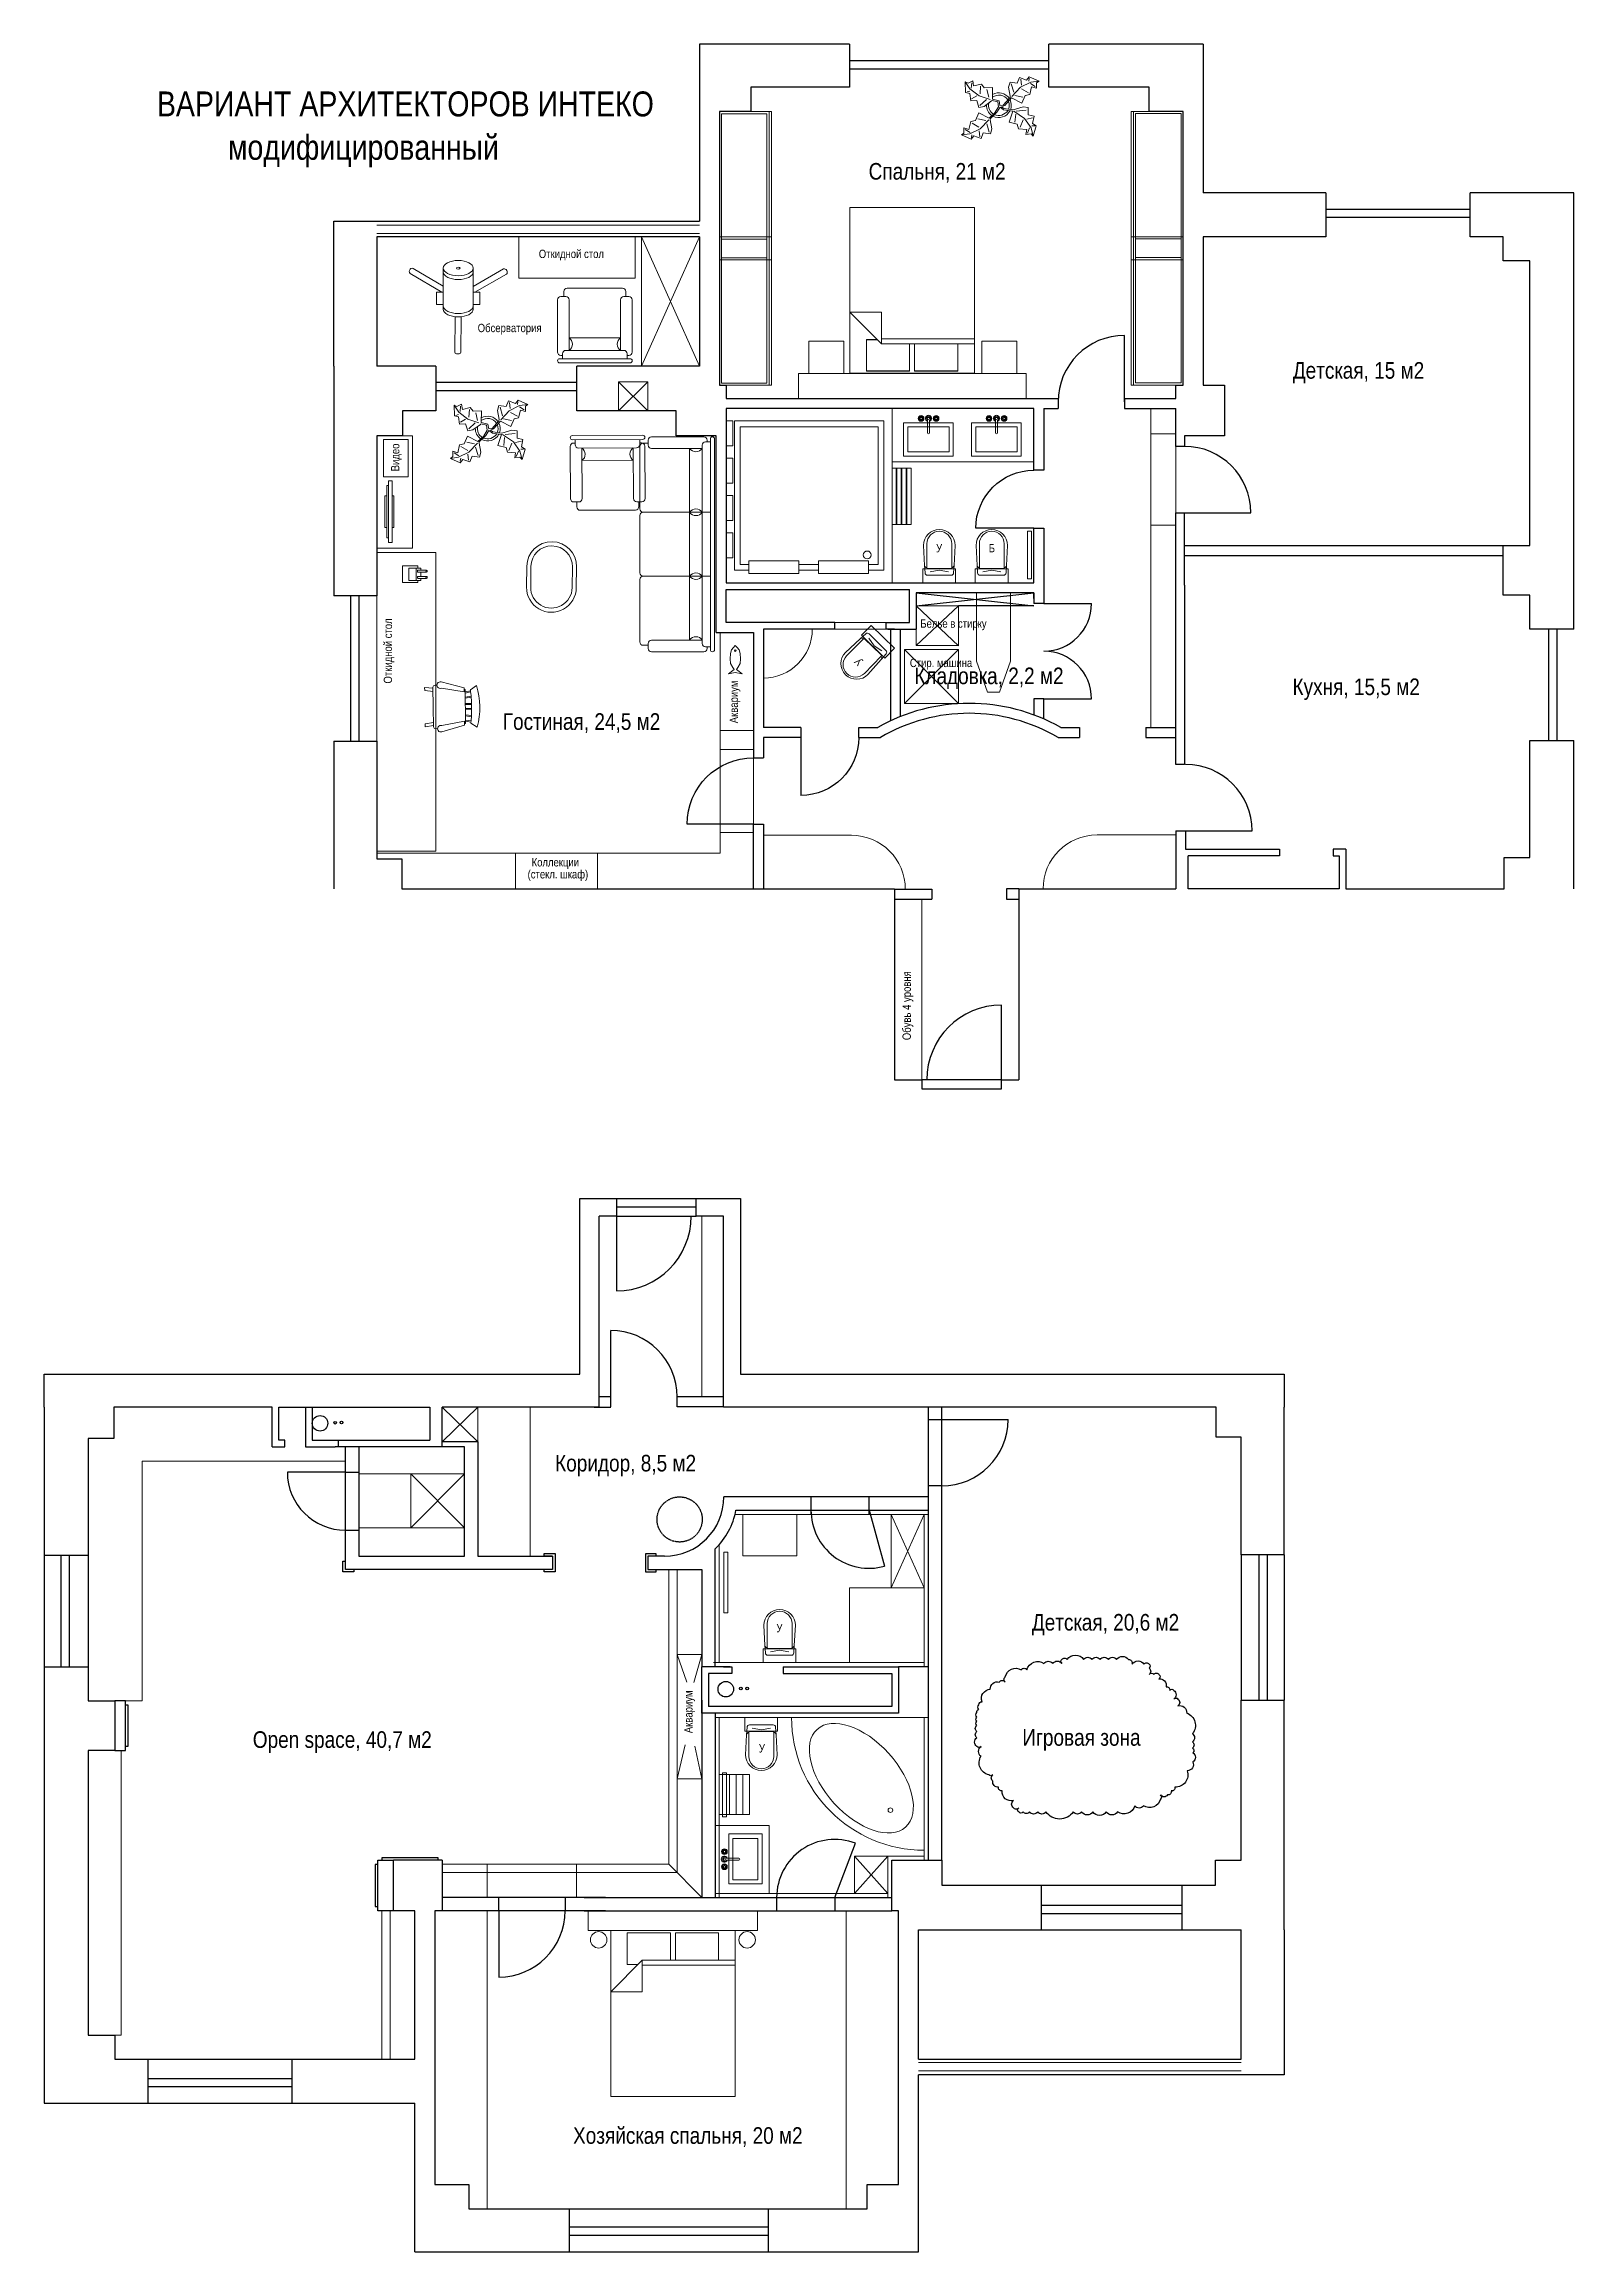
# Model space of a CAD drawing. Header units: inches. Extents: x -1596095 to 1052762, y -907497 to 506843.
# Drawn here: x -269926 to -251486, y -608999 to -582394 of the extents above; entities that cross this region are included whole.
import ezdxf

# ---------------------------------------------------------------- set-up
doc = ezdxf.new("R2010")
doc.units = ezdxf.units.IN
doc.header["$LTSCALE"] = 25
doc.header["$MEASUREMENT"] = 0
doc.linetypes.add('K1', pattern=[0.1875, 0.125, -0.0625])
for name, color, linetype in [('LAYER_1', 7, 'Continuous'), ('Двери', 7, 'Continuous'), ('Сантехника', 94, 'Continuous')]:
    doc.layers.add(name, color=color, linetype=linetype)
for name, color, linetype, lineweight in [('МЕБЕЛЬ', 5, 'Continuous', 9), ('Названия', 7, 'Continuous', 30), ('Размеры', 1, 'Continuous', 9), ('Стены', 7, 'Continuous', 30)]:
    doc.layers.add(name, color=color, linetype=linetype, lineweight=lineweight)
doc.layers.get('Размеры').off()
doc.styles.get("Standard").update_dxf_attribs({"font": 'ARIALN.TTF'})

msp = doc.modelspace()

# ---------------------------------------------------------------- texts
at = {"layer": 'МЕБЕЛЬ', "color": 5, "ltscale": 3}
for s, p in [('Откидной стол', (-263963.1, -584971)), ('Коллекции', (-264049.4, -592303.3)), ('(стекл. шкаф)', (-264097.8, -592447.4))]:
    msp.add_text(s, height=100, dxfattribs=at).set_placement(p)
at = {"layer": 'МЕБЕЛЬ', "ltscale": 3}
for s, p in [('Обсерватория', (-264699.6, -585864.1)), ('Белье в стирку', (-259363.6, -589426.3)), ('Стир. машина', (-259490.5, -589900.4))]:
    msp.add_text(s, height=100, dxfattribs=at).set_placement(p)
at = {"layer": 'МЕБЕЛЬ', "color": 5, "ltscale": 3}
for s, p in [('Видео', (-265644.2, -587541.5)), ('Откидной стол', (-265732.7, -590099)), ('Аквариум', (-261562.8, -590577.8)), ('Обувь 4 уровня ', (-259478.4, -594396.6))]:
    msp.add_text(s, height=100, rotation=90, dxfattribs=at).set_placement(p)
at = {"layer": 'Названия', "ltscale": 3}
for s, height, p in [('ВАРИАНТ АРХИТЕКТОРОВ ИНТЕКО', 300, (-268566.5, -583264)), ('модифицированный', 300, (-267711.3, -583787.2)), ('Спальня, 21 м2', 200, (-259987.1, -584026.3)), ('Детская, 15 м2', 200, (-254874.4, -586425.2)), ('Кладовка, 2,2 м2', 200, (-259436.2, -590106.4)), ('Кухня, 15,5 м2', 200, (-254877.3, -590238.3)), ('Гостиная, 24,5 м2', 200, (-264395.9, -590656.9)), ('Коридор, 8,5 м2', 200, (-263766.1, -599594)), ('Детская, 20,6 м2', 200, (-258019.9, -601511.8)), ('Open space, 40,7 м2', 200, (-267411.1, -602925.3)), ('Игровая зона', 200, (-258134.9, -602899.7)), ('Хозяйская спальня, 20 м2', 200, (-263550.5, -607697.1))]:
    msp.add_text(s, height=height, dxfattribs=at).set_placement(p)
at = {"layer": 'Названия', "color": 5, "ltscale": 3}
msp.add_text('Аквариум', height=100, rotation=90, dxfattribs=at).set_placement((-262110, -602748.2))

# ---------------------------------------------------------------- blocks, each defined once
blk = doc.blocks.new('_ArchTick')
at = {"color": 0, "linetype": 'ByBlock', "const_width": 0.15}
blk.add_lwpolyline([(-0.5, -0.5), (0.5, 0.5)], dxfattribs=at)
blk = doc.blocks.new('A$C30664437')
for p, q in [((-103, 3), (-109, 3)), ((-94, 12), (-94, 19)), ((-88, 12), (-88, 19)), ((-79, 3), (-72, 3)), ((-12, 22), (-12, 174)), ((12, 174), (12, 22)), ((79, 3), (72, 3)), ((88, 12), (88, 19)), ((94, 12), (94, 19)), ((103, 3), (109, 3)), ((-103, -3), (-109, -3)), ((-94, -12), (-94, -19)), ((-88, -12), (-88, -19)), ((-79, -3), (-72, -3)), ((79, -3), (72, -3)), ((88, -12), (88, -19)), ((94, -12), (94, -19)), ((103, -3), (109, -3))]:
    blk.add_line(p, q)
for centre, radius in [((-91, 0), 34.4), ((-116, 0), 6.99), ((-91, 0), 12.5), ((-91, 25), 6.99), ((-66, 0), 6.99), ((0, 0), 12.5), ((91, 0), 34.4), ((66, 0), 6.99), ((91, 0), 12.5), ((91, 25), 6.99), ((116, 0), 6.99), ((-91, -25), 6.99), ((91, -25), 6.99)]:
    blk.add_circle(centre, radius)
for centre, radius, start, end in [((-91, 0), 25, 106.0953, 163.7658), ((-91, 0), 25, 15.9116, 73.88), ((0, 0), 37.5, 109.6397, 70.3486), ((0, 0), 25, 120.2446, 59.6569), ((0, 174), 12.5, 0, 180), ((91, 0), 25, 105.9211, 163.5587), ((91, 0), 25, 15.7907, 74.7593), ((-91, 0), 25, 195.7907, 254.7593), ((-91, 0), 25, 285.9211, 343.5587), ((91, 0), 25, 195.9116, 253.88), ((91, 0), 25, 286.0953, 343.7658)]:
    blk.add_arc(centre, radius, start, end)
at = {"layer": 'МЕБЕЛЬ', "ltscale": 3, "xscale": 0.03937007873901166, "yscale": 0.03937007873901166, "zscale": 0.03937007873901166}
blk.add_blockref('_ArchTick', (13, 22), dxfattribs=at)
blk = doc.blocks.new('A$C08470E14')
at = {"layer": 'МЕБЕЛЬ', "ltscale": 3}
for points in [[(600, -404), (0, -404), (0, 0), (600, 0)], [(547, -351), (47, -351), (47, -49), (547, -49)]]:
    blk.add_lwpolyline(points, close=True, dxfattribs=at)
at = {"layer": 'МЕБЕЛЬ', "ltscale": 3, "rotation": 180}
blk.add_blockref('A$C30664437', (296, 52), dxfattribs=at)
blk = doc.blocks.new('A$C1B43068F')
at = {"layer": 'МЕБЕЛЬ'}
for p, q in [((0, 332), (0, 48)), ((28, 362), (118, 367)), ((40, 300), (60, 190)), ((80, 330), (80, 50)), ((90, 340), (380, 340)), ((118, 367), (360, 380)), ((28, 18), (118, 13)), ((60, 190), (40, 80)), ((90, 40), (380, 40)), ((118, 13), (360, 0))]:
    blk.add_line(p, q, dxfattribs=at)
for centre, radius, start, end in [((30, 332), 30, 93.1692, 179.9894), ((90, 330), 10, 89.9894, 179.9894), ((120, 337), 30, 93.1692, 173.5211), ((360, 190), 190, 269.9894, 89.9894), ((380, 190), 150, 269.9894, 89.9894), ((30, 48), 30, 179.9894, 266.8095), ((90, 50), 10, 179.9894, 269.9894), ((120, 43), 30, 186.4576, 266.8095)]:
    blk.add_arc(centre, radius, start, end, dxfattribs=at)
blk = doc.blocks.new('A$C5A3845E5')
at = {"layer": 'МЕБЕЛЬ', "ltscale": 3}
blk.add_lwpolyline([(0, 167), (395, 167), (395, 0), (0, 0)], close=True, dxfattribs=at)
at = {"layer": 'Размеры', "ltscale": 3, "rotation": 89.99627095683446}
blk.add_blockref('A$C1B43068F', (389, 90), dxfattribs=at)
blk = doc.blocks.new('A$C4C24661D')
at = {"layer": 'МЕБЕЛЬ', "ltscale": 3}
blk.add_blockref('A$C5A3845E5', (0, 0), dxfattribs=at)
blk.add_text('У', height=100, dxfattribs=at).set_placement((160, 366))
blk = doc.blocks.new('A$C74240126')
at = {"layer": 'МЕБЕЛЬ', "ltscale": 3, "extrusion": (0, 0, -1), "zscale": -1, "rotation": 180}
blk.add_blockref('A$C5A3845E5', (0, 0), dxfattribs=at)
at = {"layer": 'МЕБЕЛЬ', "ltscale": 3}
blk.add_text('У', height=100, dxfattribs=at).set_placement((169, -422))
blk = doc.blocks.new('A$C2C1F498B')
at = {"color": 5, "linetype": 'Continuous'}
for p, q in [((1770, -237), (270, -237)), ((990, -267), (470, -267)), ((1570, -267), (1050, -267)), ((470, -647), (600, -647))]:
    blk.add_line(p, q, dxfattribs=at)
at = {"color": 5, "linetype": 'Continuous', "lineweight": 9}
for p, q in [((270, -237), (270, -2237)), ((1770, -2237), (1770, -237)), ((470, -267), (470, -647)), ((990, -597), (990, -267)), ((1050, -267), (1050, -597)), ((1570, -597), (1570, -267)), ((270, -977), (650, -597)), ((1770, -597), (650, -597)), ((650, -597), (650, -977)), ((650, -657), (1770, -657)), ((650, -977), (270, -977)), ((270, -2237), (1770, -2237))]:
    blk.add_line(p, q, dxfattribs=at)
at = {"layer": 'МЕБЕЛЬ', "ltscale": 3}
for p, q in [((0, 0), (0, -237)), ((0, -237), (2040, -237)), ((2040, -237), (2040, 0))]:
    blk.add_line(p, q, dxfattribs=at)
for centre in [(125, -350), (1915, -350)]:
    blk.add_circle(centre, 98.6, dxfattribs=at)
blk = doc.blocks.new('A$C5D42457A')
at = {"color": 5, "linetype": 'Continuous', "lineweight": 9}
for p, q in [((-2000, -2011), (-2000, -511)), ((-2000, -511), (0, -511)), ((-420, -1631), (-420, -511)), ((-360, -511), (-360, -1631)), ((-360, -711), (-30, -711)), ((-30, -1231), (-360, -1231)), ((-360, -1291), (-30, -1291)), ((-740, -2011), (-360, -1631)), ((-740, -1631), (-740, -2011)), ((-360, -1631), (-740, -1631)), ((-30, -1811), (-410, -1811)), ((0, -2011), (-2000, -2011))]:
    blk.add_line(p, q, dxfattribs=at)
at = {"color": 5, "linetype": 'Continuous'}
for p, q in [((0, -511), (0, -2011)), ((-30, -711), (-30, -1231)), ((-30, -1291), (-30, -1811)), ((-410, -1811), (-410, -1681))]:
    blk.add_line(p, q, dxfattribs=at)
at = {"layer": 'МЕБЕЛЬ', "color": 5, "lineweight": 9, "ltscale": 3}
for points in [[(-390, 0), (0, 0), (0, -419), (-390, -419)], [(-390, -2086), (0, -2086), (0, -2505), (-390, -2505)]]:
    blk.add_lwpolyline(points, close=True, dxfattribs=at)
blk = doc.blocks.new('A$C7BB85279')
at = {"layer": 'МЕБЕЛЬ', "color": 5, "ltscale": 3}
for points in [[(600, 0), (600, -1790), (0, -1790), (0, 0)], [(600, 0), (600, -1790), (627, -1790), (627, 0)], [(573, -28), (573, -1763), (26, -1763), (26, -28)]]:
    blk.add_lwpolyline(points, close=True, dxfattribs=at)
blk = doc.blocks.new('A$C5E3C5713')
at = {"layer": 'МЕБЕЛЬ', "color": 5, "ltscale": 3}
for points in [[(600, 0), (600, -1790), (0, -1790), (0, 0)], [(600, 0), (600, -1790), (627, -1790), (627, 0)], [(573, -28), (573, -1763), (26, -1763), (26, -28)]]:
    blk.add_lwpolyline(points, close=True, dxfattribs=at)
blk = doc.blocks.new('A$C739D3680')
at = {"layer": 'МЕБЕЛЬ', "color": 5, "ltscale": 3}
for points in [[(600, 0), (600, -1790), (0, -1790), (0, 0)], [(600, 0), (600, -1790), (627, -1790), (627, 0)], [(573, -28), (573, -1763), (26, -1763), (26, -28)]]:
    blk.add_lwpolyline(points, close=True, dxfattribs=at)
blk = doc.blocks.new('A$C025A23B8')
at = {"layer": 'Двери', "ltscale": 3}
blk.add_line((0, 0), (-800, 0), dxfattribs=at)
blk.add_arc((0, 0), 800, 180, 270, dxfattribs=at)
blk = doc.blocks.new('A$C27866716')
at = {"layer": 'МЕБЕЛЬ', "ltscale": 3}
for points in [[(600, -404), (0, -404), (0, 0), (600, 0)], [(547, -351), (47, -351), (47, -49), (547, -49)]]:
    blk.add_lwpolyline(points, close=True, dxfattribs=at)
at = {"layer": 'МЕБЕЛЬ', "ltscale": 3, "rotation": 180}
blk.add_blockref('A$C30664437', (296, 52), dxfattribs=at)
blk = doc.blocks.new('A$C2E9B66EA')
at = {"layer": 'Двери', "ltscale": 3}
blk.add_line((0, 0), (700, 0), dxfattribs=at)
blk.add_arc((0, 0), 700, 270, 0, dxfattribs=at)
blk = doc.blocks.new('A$C72FA27D4')
at = {"layer": 'МЕБЕЛЬ', "ltscale": 3}
for p, q in [((0, 410), (823, 410)), ((824, 410), (1200, 277)), ((824, 0), (0, 0)), ((824, 0), (1200, 133))]:
    blk.add_line(p, q, dxfattribs=at)
blk = doc.blocks.new('POLTRONANINO')
at = {"layer": 'МЕБЕЛЬ'}
for p, q in [((-410, 800), (-350, 800)), ((-373, 860), (-373, 800)), ((-333, 900), (333, 900)), ((410, 800), (350, 800)), ((373, 860), (373, 800)), ((-450, 130), (-450, 760)), ((-310, 760), (-310, 150)), ((310, 760), (310, 150)), ((450, 130), (450, 760)), ((310, 300), (-310, 300)), ((425, 50), (-425, 50)), ((425, 0), (-425, 0)), ((-410, 90), (-390, 90)), ((-390, 50), (-390, 110)), ((-350, 150), (350, 150)), ((390, 50), (390, 110)), ((410, 90), (390, 90))]:
    blk.add_line(p, q, dxfattribs=at)
for centre, radius, start, end in [((-410, 760), 40, 90, 180), ((-333, 860), 40, 90, 180), ((-350, 760), 40, 0, 90), ((350, 760), 40, 90, 180), ((333, 860), 40, 0, 90), ((410, 760), 40, 0, 90), ((-360, 225), 90.3, 303.855, 56.145), ((360, 225), 90.3, 123.855, 236.145), ((-410, 130), 40, 180, 270), ((-425, 25), 25, 90, 270), ((-350, 110), 40, 90, 180), ((350, 110), 40, 0, 90), ((410, 130), 40, 270, 0), ((425, 25), 25, 270, 90)]:
    blk.add_arc(centre, radius, start, end, dxfattribs=at)
blk = doc.blocks.new('A$C095D140C')
at = {"layer": 'МЕБЕЛЬ', "linetype": 'Continuous'}
for p, q in [((0, 550), (0, 300)), ((50, 550), (50, 300)), ((550, 550), (550, 300)), ((600, 550), (600, 300))]:
    blk.add_line(p, q, dxfattribs=at)
at = {"layer": 'МЕБЕЛЬ'}
for centre, radius, start, end in [((300, 550), 300, 0, 180), ((300, 550), 250, 0, 180), ((300, 300), 300, 180, 0), ((300, 300), 250, 180, 0)]:
    blk.add_arc(centre, radius, start, end, dxfattribs=at)
blk = doc.blocks.new('A$C2E6314C3')
at = {"layer": 'МЕБЕЛЬ'}
for p, q in [((0, 1720), (0, 2473)), ((40, 2513), (100, 2513)), ((40, 2513), (100, 2513)), ((100, 2550), (100, 2490)), ((770, 2590), (140, 2590)), ((140, 2450), (750, 2450)), ((140, 2450), (750, 2450)), ((750, 2450), (140, 2450)), ((600, 2450), (600, 140)), ((750, 100), (750, 2490)), ((850, 2530), (790, 2530)), ((810, 2550), (810, 2530)), ((850, 2565), (850, 25)), ((900, 2565), (900, 25)), ((0, 950), (0, 1640)), ((850, 1680), (40, 1680)), ((140, 1680), (750, 1680)), ((0, 870), (0, 117)), ((850, 910), (40, 910)), ((40, 77), (100, 77)), ((100, 40), (100, 100)), ((140, 140), (750, 140)), ((850, 60), (790, 60)), ((810, 40), (810, 60)), ((770, 0), (140, 0))]:
    blk.add_line(p, q, dxfattribs=at)
for centre, radius, start, end in [((40, 2473), 40, 90, 180), ((40, 2473), 40, 90, 180), ((140, 2550), 40, 90, 180), ((140, 2490), 40, 180, 270), ((140, 2490), 40, 180, 270), ((675, 2500), 90.3, 213.855, 326.145), ((790, 2490), 40, 90, 180), ((770, 2550), 40, 0, 90), ((875, 2565), 25, 0, 180), ((40, 1720), 40, 180, 270), ((40, 1640), 40, 90, 180), ((675, 1630), 90.3, 33.855, 146.145), ((675, 1730), 90.3, 213.855, 326.145), ((40, 950), 40, 180, 270), ((40, 870), 40, 90, 180), ((675, 860), 90.3, 33.855, 146.145), ((675, 960), 90.3, 213.855, 326.145), ((40, 117), 40, 180, 270), ((140, 100), 40, 90, 180), ((140, 40), 40, 180, 270), ((675, 90), 90.3, 33.855, 146.145), ((790, 100), 40, 180, 270), ((770, 40), 40, 270, 0), ((875, 25), 25, 180, 0)]:
    blk.add_arc(centre, radius, start, end, dxfattribs=at)
blk = doc.blocks.new('Растение')
at = {"linetype": 'Continuous'}
for p, q in [((-16.2005, 11.4774), (-13.9899, 8.1064)), ((-16.2005, 11.4774), (-14.8639, 10.7964)), ((-16.0159, 6.3329), (-16.2005, 11.4774)), ((-14.8639, 10.7964), (-12.6195, 11.8975)), ((-13.3174, 8.325), (-13.0735, 11.0065)), ((-12.6195, 11.8975), (-12.1909, 9.4345)), ((4.6914, 8.8812), (5.3859, 11.2828)), ((5.3859, 11.2828), (8.8871, 10.7908)), ((8.8871, 10.7908), (9.9809, 13.4933)), ((9.9809, 13.4933), (13.3837, 12.301)), ((15.3859, 11.3055), (10.3916, 8.7942)), ((10.5828, 12.6946), (10.8893, 9.7953)), ((13.3837, 12.301), (14.68, 13.9039)), ((14.5816, 13.2037), (14.3848, 11.8033)), ((14.68, 13.9039), (19.3848, 11.8146)), ((19.3848, 11.8146), (15.3859, 11.3055)), ((19.3848, 11.8146), (18.1868, 10.9119)), ((18.1868, 10.9119), (18.1925, 8.4119)), ((-14.0069, 5.8704), (-16.0159, 6.3329)), ((-15.3434, 6.5514), (-13.9984, 6.9884)), ((-13.5868, 2.2894), (-14.0069, 5.8704)), ((-13.9899, 8.1064), (-9.5434, 4.7185)), ((-10.6784, 2.491), (-13.5868, 2.2894)), ((-13.1329, 3.1804), (-10.6614, 4.727)), ((-12.1909, 9.4345), (-8.3829, 10.3)), ((-9.5858, -0.8715), (-10.6784, 2.491)), ((-9.5434, 4.7185), (-4.1917, 2.9888)), ((-9.1318, 0.0195), (-5.9793, 2.9025)), ((-8.8369, 9.409), (-9.0894, 5.6095)), ((-8.3829, 10.3), (-7.0549, 8.501)), ((-7.1228, -0.443), (-3.5248, 2.2131)), ((-7.0549, 8.501), (-3.0284, 8.6941)), ((-4.8529, 4.012), (-5.7184, 7.82)), ((-3.5248, 2.2131), (-3.3011, 2.4355)), ((-3.3011, 2.4355), (-0.5306, 1.7947)), ((-3.0284, 8.6941), (-3.0709, 3.1041)), ((-3.0709, 3.1041), (0.0797, 2.3163)), ((-0.5306, 1.7947), (-0.2255, -0.5527)), ((-0.5306, 1.7947), (-0.5306, 1.7947)), ((0.0797, 2.3163), (0.4866, -0.031)), ((0.4866, -0.031), (2.1141, 0.2298)), ((2.1141, 0.2298), (5.4346, 3.9146)), ((6.1032, 3.6844), (2.8262, -0.031)), ((4.6914, 8.8812), (5.5014, 4.4831)), ((5.4346, 3.9146), (5.5014, 4.4831)), ((5.9878, 10.4842), (7.1971, 6.3869)), ((11.1089, 1.1958), (6.1032, 3.6844)), ((10.3916, 8.7942), (6.2847, 4.4028)), ((7.7005, 4.8881), (11.5025, 3.9967)), ((14.2977, 6.1031), (10.9934, 7.9956)), ((12.7005, 4.8994), (11.1089, 1.1958)), ((14.8995, 5.3044), (12.7005, 4.8994)), ((15.7909, 9.1065), (14.8995, 5.3044)), ((15.2875, 10.6053), (17.5907, 9.2105)), ((18.1925, 8.4119), (15.7909, 9.1065)), ((-14.4141, -11.4699), (-13.5228, -7.6679)), ((-13.5228, -7.6679), (-11.3237, -7.2629)), ((-12.921, -8.4665), (-9.6166, -10.359)), ((-11.3237, -7.2629), (-9.7321, -3.5593)), ((-6.3237, -7.2516), (-10.1257, -6.3602)), ((-9.7321, -3.5593), (-4.7264, -6.0479)), ((-7.1228, -0.443), (-9.5858, -0.8715)), ((-9.0148, -11.1577), (-4.9047, -6.8122)), ((-4.611, -12.8477), (-5.8203, -8.7504)), ((-2.019, -3.6148), (-4.7264, -6.0479)), ((-4.1246, -6.8466), (-4.0579, -6.2781)), ((-3.3146, -11.2447), (-4.1246, -6.8466)), ((-4.0579, -6.2781), (-0.9375, -3.1608)), ((-2.019, -3.6148), (-0.2255, -0.5527)), ((-0.9375, -3.1608), (0.5883, -0.8135)), ((0.5883, -0.8135), (2.2447, -2.0916)), ((2.8262, -0.031), (1.3003, -0.5527)), ((1.3003, -0.5527), (2.4193, -1.4655)), ((2.2447, -2.0916), (6.7108, -2.6626)), ((2.4193, -1.4655), (6.895, -2.1175)), ((4.943, -7.9659), (6.7108, -2.6626)), ((8.8321, -9.0266), (4.943, -7.9659)), ((11.6605, -0.5413), (6.895, -2.1175)), ((12.3677, -6.1981), (7.219, -2.6772)), ((8.125, -4.0768), (7.7715, -7.9659)), ((8.3544, -2.7453), (13.1973, -2.1704)), ((9.5392, -11.1479), (8.8321, -9.0266)), ((10.2463, -10.4408), (11.6605, -6.9053)), ((11.6605, -0.5413), (14.1354, -0.8948)), ((15.5496, -10.7943), (12.3677, -6.1981)), ((16.2567, -5.8446), (13.4283, -6.5517)), ((14.1354, -0.8948), (14.1354, -4.4304)), ((14.1354, -4.4304), (16.9638, -5.1375)), ((17.3174, -9.7337), (15.9032, -9.7337)), ((16.9638, -5.1375), (16.2567, -8.673)), ((16.2567, -8.673), (18.0245, -9.7337)), ((18.0245, -9.7337), (16.6103, -14.6834)), ((-18.008, -14.1781), (-16.8101, -13.2754)), ((-18.008, -14.1781), (-14.0091, -13.669)), ((-13.3032, -16.2674), (-18.008, -14.1781)), ((-16.8157, -10.7754), (-14.4141, -11.4699)), ((-16.8101, -13.2754), (-16.8157, -10.7754)), ((-13.9107, -12.9688), (-16.2139, -11.574)), ((-14.0091, -13.669), (-9.0148, -11.1577)), ((-12.0069, -14.6645), (-13.3032, -16.2674)), ((-13.2048, -15.5672), (-13.008, -14.1668)), ((-8.6042, -15.8568), (-12.0069, -14.6645)), ((-9.206, -15.0581), (-9.5126, -12.1588)), ((-7.5103, -13.1543), (-8.6042, -15.8568)), ((-4.0092, -13.6463), (-7.5103, -13.1543)), ((-3.3146, -11.2447), (-4.0092, -13.6463)), ((13.4283, -11.5015), (9.5392, -11.1479)), ((13.0748, -13.9763), (13.4283, -11.5015)), ((15.5496, -13.6228), (13.0748, -13.9763)), ((14.8425, -10.7943), (13.7819, -13.2692)), ((16.6103, -14.6834), (15.5496, -10.7943)), ((16.6103, -14.6834), (15.5496, -13.6228))]:
    blk.add_line(p, q, dxfattribs=at)
for centre, radius, start, end in [((0.0308, 0.1664), 6, 178.6147, 235.1169), ((0.0308, 0.1664), 5, 168.1647, 238.6725), ((0, 0), 6.1275, 34.37569, 120.1028), ((-0.0601, -0.2075), 5.2461, 33.82192, 124.9414), ((-0.2664, 0.1682), 5.2775, 338.4094, 20.03007), ((-0.098, 0.1364), 6.1288, 341.2017, 26.09184), ((-0.0234, 0.3825), 6.1492, 242.5812, 331.2714), ((-0.1102, 0.4886), 5.2883, 247.3711, 327.472)]:
    blk.add_arc(centre, radius, start, end, dxfattribs=at)
blk = doc.blocks.new('A$C22630C0F')
at = {"layer": 'МЕБЕЛЬ', "color": 5, "ltscale": 3}
for p, q in [((0, 0), (0, 542)), ((0, 542), (32, 542)), ((32, 0), (0, 0))]:
    blk.add_line(p, q, dxfattribs=at)
for points in [[(122, -259), (63, -259), (63, 801), (122, 801)], [(63, 721), (32, 721), (32, -179), (63, -179)]]:
    blk.add_lwpolyline(points, close=True, dxfattribs=at)
blk.add_lwpolyline([(122, 542), (152, 542), (152, 0), (122, 0)], dxfattribs=at)
blk = doc.blocks.new('A$C670244B7')
at = {"layer": 'Двери', "ltscale": 3}
blk.add_line((0, 0), (700, 0), dxfattribs=at)
blk.add_arc((0, 0), 700, 0, 90, dxfattribs=at)
blk = doc.blocks.new('A$C67A431A4')
at = {"layer": 'МЕБЕЛЬ', "ltscale": 3}
for p, q in [((0, 0), (80, 0)), ((80, 0), (80, -300)), ((80, -300), (0, -300))]:
    blk.add_line(p, q, dxfattribs=at)
blk = doc.blocks.new('A$C3F0D0448')
at = {"layer": 'МЕБЕЛЬ', "ltscale": 3}
for p, q in [((0, 0), (80, 0)), ((80, 0), (80, -300)), ((80, -300), (0, -300))]:
    blk.add_line(p, q, dxfattribs=at)
blk = doc.blocks.new('A$C391F47ED')
at = {"color": 5, "linetype": 'Continuous', "lineweight": 9}
for p, q in [((60, 656), (97, 657)), ((74, 556), (60, 656)), ((299, 559), (61, 556)), ((97, 657), (111, 557)), ((299, 559), (536, 563)), ((497, 662), (486, 562)), ((535, 663), (497, 662)), ((524, 562), (535, 663)), ((558, 516), (561, 538)), ((79, 181), (0, 455)), ((36, 531), (40, 508)), ((75, 456), (129, 182)), ((525, 462), (479, 187)), ((529, 187), (600, 463)), ((105, 107), (56, 31)), ((129, 182), (79, 181)), ((96, 181), (98, 169)), ((510, 175), (98, 169)), ((117, 107), (129, 170)), ((141, 170), (130, 105)), ((191, 170), (181, 100)), ((204, 171), (195, 100)), ((267, 98), (266, 171)), ((279, 172), (280, 98)), ((329, 172), (330, 99)), ((342, 99), (341, 172)), ((404, 173), (415, 102)), ((416, 173), (429, 104)), ((466, 174), (480, 110)), ((479, 187), (529, 187)), ((492, 112), (479, 174)), ((505, 112), (556, 38)), ((510, 175), (511, 187))]:
    blk.add_line(p, q, dxfattribs=at)
for centre, radius, start, end in [((61, 531), 25, 90.7627, 180.7627), ((536, 538), 25, 0.7627, 90.7627), ((37, 468), 39.5, 342.3278, 199.1976), ((562, 475), 39.5, 342.3278, 199.1976), ((295, 849), 852, 253.7012, 287.8242), ((283, 1703), 1606, 263.61, 274.6848), ((283, 1703), 1606, 274.6848, 277.9154)]:
    blk.add_arc(centre, radius, start, end, dxfattribs=at)
blk = doc.blocks.new('A$C26857ADA')
at = {"layer": 'МЕБЕЛЬ', "ltscale": 3}
blk.add_blockref('A$C5A3845E5', (0, 0), dxfattribs=at)
blk.add_text('Б', height=100, dxfattribs=at).set_placement((162, 366))
blk = doc.blocks.new('A$C307C1A4E')
at = {"layer": 'МЕБЕЛЬ', "ltscale": 3}
blk.add_blockref('A$C5A3845E5', (0, 0), dxfattribs=at)
blk.add_text('У', height=100, dxfattribs=at).set_placement((160, 366))
blk = doc.blocks.new('A$C13871F5B')
at = {"layer": 'МЕБЕЛЬ', "ltscale": 3}
for p, q in [((230, -74), (0, -74)), ((50, -754), (50, -74)), ((50, -224), (60, -224)), ((60, -74), (60, -754)), ((110, -754), (110, -74)), ((110, -224), (110, -224)), ((110, -224), (120, -224)), ((170, -74), (120, -74)), ((120, -74), (120, -754)), ((170, -754), (170, -74)), ((170, -224), (180, -224)), ((180, -74), (180, -754)), ((230, -754), (230, -74)), ((50, -284), (60, -284)), ((110, -284), (120, -284)), ((170, -284), (180, -284)), ((0, -754), (230, -754)), ((50, -544), (60, -544)), ((50, -604), (60, -604)), ((110, -544), (120, -544)), ((110, -604), (120, -604)), ((120, -754), (110, -754)), ((170, -544), (180, -544)), ((170, -604), (180, -604)), ((180, -754), (170, -754))]:
    blk.add_line(p, q, dxfattribs=at)

# ---------------------------------------------------------------- linework, layer by layer
at = {"layer": 'Двери', "ltscale": 3}
for p, q in [((-257875.4, -589134.1), (-257300.4, -589134.1)), ((-257875.4, -590284.1), (-257300.4, -590284.1)), ((-258385.9, -594873.8), (-258385.9, -593973.8)), ((-258385.9, -594873.8), (-259345.9, -594873.8)), ((-263026.1, -596518.7), (-263026.1, -597418.7)), ((-263026.1, -596518.7), (-262066.1, -596518.7)), ((-263096.4, -598694.6), (-263096.4, -597894.7)), ((-259266.2, -598968.7), (-259106.2, -598968.7)), ((-259106.2, -598968.7), (-258306.2, -598968.7)), ((-266294.1, -599602.2), (-266994.1, -599602.2)), ((-266294.1, -599602.2), (-266134.1, -599602.2)), ((-260680.7, -600111.1), (-260680.7, -599901)), ((-259982.5, -600111.1), (-259982.5, -599901)), ((-259106.2, -599768.7), (-259266.2, -599768.7)), ((-259982.5, -600061.1), (-259795.4, -600735.6)), ((-266294.1, -600302.2), (-266134.1, -600302.2)), ((-269926.1, -600608.4), (-269926.1, -601948.2)), ((-269396, -600608.4), (-269396.4, -601948.2)), ((-263796.9, -600614.6), (-263896.9, -600614.6)), ((-255497.9, -600599.5), (-255497.9, -602349.1)), ((-254977.6, -600599.5), (-254977.6, -602349.1)), ((-263766.9, -600774.6), (-263766.9, -600774.6)), ((-260396.2, -604728.7), (-260145.6, -604075.1)), ((-264446.8, -604888.7), (-264446.8, -604728.7)), ((-263646.8, -604728.7), (-263646.8, -604888.7)), ((-261096.2, -604728.7), (-261096.2, -604888.7)), ((-260396.2, -604728.7), (-260396.2, -604888.7)), ((-257906.6, -604579.8), (-256207.1, -604579.8)), ((-264446.8, -604888.7), (-264446.8, -605688.7)), ((-257906.6, -605120.1), (-256207.1, -605120.1)), ((-268675.7, -606678.2), (-266935.9, -606678.2)), ((-268675.7, -607208.2), (-266935.9, -607208.2)), ((-263596.4, -608478.5), (-261196.2, -608478.5)), ((-263596.4, -608998.8), (-261196.2, -608998.8))]:
    msp.add_line(p, q, dxfattribs=at)
at = {"layer": 'Двери', "color": 6, "ltscale": 3}
for p, q in [((-266324.1, -600804.6), (-266324.1, -600674.6)), ((-266324.1, -600674.6), (-266294.1, -600674.6)), ((-263896.9, -600614.6), (-263896.9, -600584.6)), ((-263896.9, -600584.6), (-263766.9, -600584.6)), ((-263766.9, -600584.6), (-263766.9, -600804.6)), ((-262546.9, -600585.4), (-262676.9, -600585.4)), ((-262676.9, -600585.4), (-262676.9, -600805.4)), ((-262546.9, -600615.4), (-262546.9, -600585.4)), ((-266194.1, -600804.6), (-266324.1, -600804.6)), ((-266194.1, -600774.6), (-266194.1, -600804.6)), ((-263896.9, -600804.6), (-263896.9, -600774.6)), ((-263766.9, -600804.6), (-263896.9, -600804.6)), ((-262676.9, -600805.4), (-262546.9, -600805.4)), ((-262546.9, -600805.4), (-262546.9, -600774.6)), ((-268946.4, -602407.8), (-268916.4, -602407.8)), ((-268916.4, -602407.8), (-268916.4, -602907.8)), ((-268916.4, -602907.8), (-268946.4, -602907.8)), ((-265905.1, -604329.5), (-265935.1, -604329.5)), ((-265935.1, -604329.5), (-265935.1, -604838.7)), ((-265176.5, -604249.5), (-265855.1, -604249.5)), ((-265855.1, -604249.5), (-265855.1, -604279.5)), ((-265176.5, -604279.5), (-265176.5, -604249.5)), ((-265935.1, -604838.7), (-265905.1, -604838.7))]:
    msp.add_line(p, q, dxfattribs=at)
at = {"layer": 'Двери', "ltscale": 3}
for centre, radius, start, end in [((-257875.4, -589134.1), 575, 270, 0), ((-257875.4, -590284.1), 575, 0, 90), ((-258385.9, -594873.8), 900, 90, 180), ((-263026.1, -596518.7), 900, 270, 0), ((-263096.4, -598694.6), 799.9, 0, 90), ((-259106.2, -598968.7), 800, 270, 0), ((-266294.1, -599602.2), 700, 180, 270), ((-259982.5, -600061.1), 700, 180, 285.49493), ((-260396.2, -604728.7), 700, 69.02312, 180), ((-264446.8, -604888.7), 800, 270, 0)]:
    msp.add_arc(centre, radius, start, end, dxfattribs=at)
at = {"layer": 'МЕБЕЛЬ', "ltscale": 3}
for p, q in [((-264203.1, -585214.2), (-264203.1, -584714.2)), ((-262803.1, -585214.2), (-262803.1, -584714.2)), ((-258089.9, -586363.9), (-260832.7, -586363.9)), ((-260832.7, -586363.9), (-260832.7, -586663.9)), ((-258089.9, -586663.9), (-258089.9, -586363.9)), ((-263000.5, -586812.7), (-263000.5, -586462.7)), ((-263000.5, -586462.7), (-262650.5, -586462.7)), ((-263000.5, -586462.7), (-262650.5, -586812.7)), ((-262650.5, -586462.7), (-263000.5, -586812.7)), ((-262650.5, -586462.7), (-262650.5, -586812.7)), ((-259705.4, -587528.3), (-259705.4, -586783.9)), ((-257995.6, -587428.3), (-257995.6, -586783.9)), ((-256585.5, -590628), (-256585.5, -586783.9)), ((-265914.1, -587113), (-265484.1, -587113)), ((-265836.9, -587157.2), (-265536.9, -587157.2)), ((-265836.9, -587607.2), (-265836.9, -587157.2)), ((-265536.9, -587157.2), (-265536.9, -587607.2)), ((-265484.1, -587113), (-265484.1, -588465.6)), ((-261705.4, -586933.9), (-261705.4, -586933.9)), ((-261705.4, -586933.9), (-261625.4, -586933.9)), ((-261625.4, -586933.9), (-261625.4, -587233.9)), ((-259805.4, -586933.9), (-261605.4, -586933.9)), ((-261605.4, -586933.9), (-261605.4, -588733.9)), ((-261535.4, -588663.9), (-261535.4, -587003.6)), ((-261535.4, -587003.6), (-259873.2, -587003.6)), ((-259873.2, -587003.6), (-259873.2, -588663.9)), ((-259805.4, -588733.9), (-259805.4, -586933.9)), ((-256285.5, -587091.6), (-256585.5, -587091.6)), ((-261625.4, -587233.9), (-261705.4, -587233.9)), ((-256285.5, -587240.6), (-256285.5, -588254.9)), ((-265536.9, -587607.2), (-265836.9, -587607.2)), ((-259705.4, -587528.3), (-259705.4, -588883.9)), ((-261705.4, -587833.9), (-261625.4, -587833.9)), ((-261625.4, -587833.9), (-261625.4, -588133.9)), ((-261625.4, -588133.9), (-261705.4, -588133.9)), ((-256285.5, -588191.5), (-256585.5, -588191.5)), ((-265484.1, -588465.6), (-265914.1, -588465.6)), ((-258073.5, -588835.6), (-258073.5, -588263.6)), ((-258073.5, -588263.6), (-258025.4, -588263.6)), ((-258025.4, -588263.6), (-258025.4, -588835.6)), ((-265421, -588682.2), (-265606, -588682.2)), ((-265606, -588682.2), (-265606, -588857.2)), ((-265386, -588707.2), (-265531, -588707.2)), ((-265531, -588707.2), (-265531, -588857.2)), ((-265440.3, -588707.2), (-265440.3, -588857.2)), ((-265421, -588707.2), (-265421, -588682.2)), ((-265386, -588732.2), (-265416, -588732.2)), ((-265416, -588757.2), (-265386, -588757.2)), ((-265386, -588732.2), (-265386, -588707.2)), ((-265386, -588732.2), (-265316, -588732.2)), ((-265316, -588757.2), (-265386, -588757.2)), ((-265386, -588757.2), (-265386, -588807.2)), ((-261605.4, -588733.9), (-261432.7, -588733.9)), ((-261432.7, -588663.9), (-261535.4, -588663.9)), ((-260592, -588663.9), (-260828.4, -588663.9)), ((-260828.4, -588733.9), (-260592, -588733.9)), ((-259873.2, -588663.9), (-259987.8, -588663.9)), ((-259987.8, -588733.9), (-259805.4, -588733.9)), ((-265606, -588857.2), (-265606, -588882.2)), ((-265606, -588882.2), (-265421, -588882.2)), ((-265531, -588857.2), (-265386, -588857.2)), ((-265421, -588882.2), (-265421, -588857.2)), ((-265386, -588807.2), (-265416, -588807.2)), ((-265416, -588832.2), (-265386, -588832.2)), ((-265386, -588807.2), (-265316, -588807.2)), ((-265316, -588832.2), (-265386, -588832.2)), ((-265386, -588857.2), (-265386, -588832.2)), ((-261705.4, -588883.9), (-261705.4, -588783.9)), ((-258025.4, -588835.6), (-258073.5, -588835.6)), ((-259415.1, -589163.9), (-258905.1, -589163.9)), ((-258905.1, -589645.2), (-259415.1, -589163.9)), ((-259415.1, -589640.6), (-258905.1, -589163.9)), ((-258905.1, -589163.9), (-258905.1, -589645.2)), ((-258765.1, -589163.9), (-258765.1, -589163.9)), ((-261775.4, -589483.9), (-261775.4, -592143.5)), ((-261765.4, -589483.9), (-261415.4, -589483.9)), ((-260395.3, -589363.9), (-259775.5, -589363.9)), ((-260395.3, -589444), (-259775.5, -589444)), ((-259415.1, -589640.6), (-259415.1, -589444)), ((-261652.1, -589738), (-261657.7, -589799.6)), ((-261657.7, -589799.6), (-261652.9, -589855.8)), ((-261639.5, -589692.1), (-261652.1, -589738)), ((-261618.1, -589664.4), (-261639.5, -589692.1)), ((-261594.4, -589642.3), (-261618.1, -589664.4)), ((-261594.4, -589642.3), (-261570.7, -589664.4)), ((-261570.7, -589664.4), (-261549.3, -589692.1)), ((-261549.3, -589692.1), (-261536.6, -589738)), ((-261536.6, -589738), (-261531.1, -589799.6)), ((-261531.1, -589799.6), (-261535.8, -589855.8)), ((-258905.1, -589687.8), (-259555.1, -589687.8)), ((-258905.1, -589687.8), (-259555.1, -590337.8)), ((-259555.1, -589687.8), (-258905.1, -590337.8)), ((-259555.1, -589687.8), (-259555.1, -590337.8)), ((-259415.1, -589640.6), (-258909.9, -589640.6)), ((-258905.1, -590337.8), (-258905.1, -589687.8)), ((-261609.4, -589930.9), (-261675.9, -589983.1)), ((-261675.9, -589983.1), (-261594.4, -589966.4)), ((-261652.9, -589855.8), (-261625.2, -589907.2)), ((-261625.2, -589907.2), (-261609.4, -589930.9)), ((-261512.9, -589983.1), (-261594.4, -589966.4)), ((-261563.5, -589907.2), (-261579.4, -589930.9)), ((-261579.4, -589930.9), (-261512.9, -589983.1)), ((-261535.8, -589855.8), (-261563.5, -589907.2)), ((-259555.1, -590337.8), (-258905.1, -590337.8)), ((-258554.9, -590203.9), (-258410.7, -590203.9)), ((-261775.4, -590664), (-261375.4, -590664)), ((-261775.4, -590893.9), (-261375.4, -590893.9)), ((-261375.4, -590893.9), (-261375.4, -591893.8)), ((-261775.4, -591893.8), (-261375.4, -591893.8)), ((-261255.4, -591927.8), (-260194.9, -591927.9)), ((-256285.5, -591923.8), (-257234.1, -591923.8)), ((-256285.5, -592573.8), (-256285.5, -591923.8)), ((-265564.1, -592143.5), (-265914.1, -592143.5)), ((-265564.1, -592143.5), (-261775.4, -592143.5)), ((-264242.2, -592143.5), (-264242.2, -592573.8)), ((-263254.8, -592143.5), (-263254.8, -592573.8)), ((-259345.9, -594873.8), (-259345.9, -592697.9)), ((-261996.5, -598694.6), (-261996.5, -596518.7)), ((-265126.5, -598818.7), (-264696.9, -599238.7)), ((-265126.5, -599238.7), (-264696.9, -598818.7)), ((-264696.9, -598818.7), (-264696.9, -599238.7)), ((-264066.9, -598818.7), (-264066.9, -600614.6)), ((-265506.9, -599298.7), (-264856.9, -599298.7)), ((-268746.4, -602357.8), (-268746.4, -599468.7)), ((-268746.4, -599468.7), (-266294.1, -599468.7)), ((-266134.1, -599624.9), (-265506.9, -599624.9)), ((-265506.9, -600274.9), (-265506.9, -599624.9)), ((-265506.9, -599624.9), (-264856.9, -600274.9)), ((-264856.9, -599624.9), (-265506.9, -600274.9)), ((-265506.9, -599624.9), (-264856.9, -599624.9)), ((-259266.2, -600111.1), (-261597.5, -600111.1)), ((-261504.5, -600111.1), (-261504.5, -600611.1)), ((-260854.6, -600611.1), (-260854.6, -600111.1)), ((-259716.2, -600111.1), (-259716.2, -600998.5)), ((-259716.2, -600998.5), (-259316.2, -600111.1)), ((-259716.2, -600111.1), (-259316.2, -600998.5)), ((-259316.2, -600111.1), (-259316.2, -601948.5)), ((-265506.9, -600274.9), (-266134.1, -600274.9)), ((-265506.9, -600274.9), (-264856.9, -600274.9)), ((-261786.9, -601898.2), (-261786.9, -600475.3)), ((-261504.5, -600611.1), (-260854.6, -600611.1)), ((-259316.2, -600681.9), (-259316.2, -600631.9)), ((-262396.9, -604328.7), (-262396.9, -600774.6)), ((-262296.9, -604428.7), (-262296.9, -600774.6)), ((-260216.2, -600998.5), (-260216.2, -601898.5)), ((-260216.2, -600998.5), (-259316.2, -600998.5)), ((-262296.9, -601799.8), (-262296.9, -603299.8)), ((-262296.9, -601799.8), (-261996.9, -601799.8)), ((-262296.9, -601799.8), (-262180.5, -602134.4)), ((-261996.9, -601799.8), (-262092.7, -602138.8)), ((-259316.2, -601898.5), (-261859, -601898.5)), ((-261259.1, -601898.5), (-261709.1, -601898.5)), ((-260216.2, -601898.5), (-259316.2, -601898.5)), ((-269075.8, -602357.8), (-268746.4, -602357.8)), ((-261996.9, -602508.6), (-261996.9, -602558.6)), ((-261836.9, -602558.6), (-259266.2, -602558.6)), ((-261786.9, -602558.6), (-261786.9, -604728.7)), ((-259266.2, -602558.6), (-259316.2, -602558.6)), ((-259316.2, -602558.6), (-259316.2, -604279.5)), ((-268996.4, -602957.8), (-268996.4, -606388)), ((-262296.9, -603299.8), (-262198.1, -602889.1)), ((-261996.9, -603299.8), (-262083.9, -602906.6)), ((-262296.9, -603299.8), (-261996.9, -603299.8)), ((-261786.9, -603248.1), (-261424.1, -603248.1)), ((-261662.4, -603248.1), (-261662.4, -603728.8)), ((-261583, -603248.1), (-261583, -603728.8)), ((-261503.6, -603248.1), (-261503.6, -603728.8)), ((-261424.1, -603248.1), (-261424.1, -603728.8)), ((-261186.9, -603860.7), (-261836.9, -603860.7)), ((-261424.1, -603728.8), (-261786.9, -603728.8)), ((-261186.9, -603860.7), (-261186.9, -604678.7)), ((-265126.5, -604328.7), (-262396.9, -604328.7)), ((-265126.5, -604428.7), (-262296.9, -604428.7)), ((-264586.8, -604728.7), (-264586.8, -604328.7)), ((-263507.2, -604718.4), (-263507.2, -604328.7)), ((-262396.9, -604328.7), (-261996.9, -604728.7)), ((-259756.5, -604229.5), (-260156.5, -604229.5)), ((-260156.5, -604229.5), (-260156.5, -604678.7)), ((-260156.5, -604678.7), (-259756.5, -604229.5)), ((-260156.5, -604229.5), (-259756.5, -604678.7)), ((-259706.5, -604229.5), (-259756.5, -604229.5)), ((-259756.5, -604229.5), (-259756.5, -604728.7)), ((-259316.2, -604229.5), (-259706.5, -604229.5)), ((-259316.2, -604279.5), (-259316.2, -604229.5)), ((-259756.5, -604678.7), (-261836.9, -604678.7)), ((-259756.5, -604728.7), (-259756.5, -604678.7)), ((-265716.2, -604888.7), (-265856.1, -604888.7)), ((-265856.1, -604888.7), (-265856.1, -606678.2)), ((-265756.1, -606678.2), (-265756.1, -604888.7)), ((-264586.8, -604888.7), (-264586.8, -608478.5)), ((-260256.2, -604888.7), (-260256.2, -608478.5)), ((-268996.4, -606388), (-269075.8, -606388)), ((-265856.1, -606678.2), (-265756.1, -606678.2))]:
    msp.add_line(p, q, dxfattribs=at)
at = {"layer": 'МЕБЕЛЬ', "color": 5, "ltscale": 3}
for p, q in [((-262724.8, -584714.2), (-262724.8, -586272.3)), ((-262724.8, -584714.2), (-262024.8, -586272.3)), ((-262024.8, -584714.2), (-262724.8, -586272.3)), ((-265130.5, -585381), (-265512.4, -585156.2)), ((-265130.5, -585381), (-265512.4, -585156.2)), ((-265114.3, -585309.3), (-265476.9, -585095.9)), ((-265114.3, -585092.1), (-265114.3, -585589.1)), ((-264754.3, -585092.1), (-264754.3, -585589.1)), ((-264754.3, -585312.5), (-264387.4, -585103.2)), ((-264733.1, -585381), (-264352.7, -585164)), ((-264203.1, -585214.2), (-262803.1, -585214.2)), ((-265114.3, -585381), (-265194.5, -585381)), ((-265194.5, -585381), (-265194.5, -585531.5)), ((-265194.5, -585531.5), (-265114.3, -585531.5)), ((-265114.3, -585455.7), (-265114.3, -585381)), ((-265114.3, -585531.5), (-265114.3, -585381)), ((-264674, -585381), (-264754.3, -585381)), ((-264754.3, -585381), (-264754.3, -585531.5)), ((-264754.3, -585531.5), (-264674, -585531.5)), ((-264674, -585455.7), (-264674, -585381)), ((-264674, -585531.5), (-264674, -585381)), ((-264970.6, -585678.8), (-264974.2, -586105.4)), ((-264900.7, -585679.3), (-264904.2, -586105.9)), ((-257995.6, -587428.3), (-259705.4, -587428.3))]:
    msp.add_line(p, q, dxfattribs=at)
at = {"layer": 'МЕБЕЛЬ', "ltscale": 3}
for points in [[(-265914.1, -592118.4), (-265204.1, -592118.4), (-265204.1, -588520.4), (-265914.1, -588520.4)], [(-261432.7, -588620.2), (-260828.4, -588620.2), (-260828.4, -588771.6), (-261432.7, -588771.6)], [(-260592, -588620.2), (-259987.8, -588620.2), (-259987.8, -588771.6), (-260592, -588771.6)], [(-261684.1, -600568.3), (-261734.1, -600568.3), (-261734.1, -601297.6), (-261684.1, -601297.6)], [(-261699.7, -603758.2), (-261699.7, -603224.8), (-261748.6, -603224.8), (-261748.6, -603758.2)]]:
    msp.add_lwpolyline(points, close=True, dxfattribs=at)
for centre, radius in [((-260004.3, -588549.2), 47.3), ((-261595.2, -589701.6), 9.55), ((-259724.4, -603676.1), 28)]:
    msp.add_circle(centre, radius, dxfattribs=at)
for centre, radius, start, end in [((-261255.4, -589444), 588.9, 270, 0), ((-260194.9, -592577.9), 650, 0, 90), ((-257234.1, -592573.8), 650, 90, 180), ((-259316.2, -602558.6), 1600, 180, 270)]:
    msp.add_arc(centre, radius, start, end, dxfattribs=at)
at = {"layer": 'МЕБЕЛЬ', "color": 5, "ltscale": 3, "extrusion": (0, 0, -1)}
msp.add_ellipse((-264934.6, -585092.1), major_axis=(180.4, 0), ratio=0.5085146, dxfattribs=at)
at = {"layer": 'МЕБЕЛЬ', "color": 5, "ltscale": 3}
for centre, major_axis, ratio, start_param, end_param in [((-265494.6, -585126), (17.8, 30.2), 0.7962704, 0, 3.1415927), ((-264370, -585133.6), (-17.3, 30.4), 0.7043189, 3.1415927, 6.2831853), ((-264939.2, -586105.6), (-35, 0.2), 0.6264369, 6.2813742, 9.424778)]:
    msp.add_ellipse(centre, major_axis=major_axis, ratio=ratio, start_param=start_param, end_param=end_param, dxfattribs=at)
at = {"layer": 'МЕБЕЛЬ', "color": 5, "ltscale": 3, "extrusion": (0, 0, -1)}
for centre in [(-264934.3, -585139.3), (-264934.3, -585549), (-264934.3, -585589.1)]:
    msp.add_ellipse(centre, major_axis=(-180, 0.7), ratio=0.5095103, start_param=3.1339969, end_param=6.2755895, dxfattribs=at)
at = {"layer": 'МЕБЕЛЬ', "color": 5, "ltscale": 3}
msp.add_ellipse((-264933.9, -585092.1), major_axis=(22.8, 0), ratio=0.5213936, dxfattribs=at)
at = {"layer": 'МЕБЕЛЬ', "ltscale": 3}
for centre in [(-265416, -588744.7), (-265416, -588819.7)]:
    msp.add_ellipse(centre, major_axis=(0, 12.5), ratio=0.7016165, start_param=0, end_param=3.1415927, dxfattribs=at)
for centre, major_axis, ratio in [((-265316, -588744.7), (0, 12.5), 0.7016165), ((-265316, -588819.7), (0, 12.5), 0.7016165), ((-260075, -603290.8), (-533.4, 588.8), 0.5604096)]:
    msp.add_ellipse(centre, major_axis=major_axis, ratio=ratio, dxfattribs=at)
at = {"layer": 'Сантехника', "ltscale": 3}
msp.add_lwpolyline([(-258657, -602461.8, -0.5205671), (-258657, -602405.9, -0.5205671), (-258619.7, -602368.7, -0.5205671), (-258520.2, -602219.7, -0.5205671), (-258414.6, -602132.7, -0.5205671), (-258340, -602132.7, -0.5205671), (-258340, -602070.6, -0.5205671), (-258147.4, -601983.7, -0.5205671), (-258079, -601983.7, -0.5205671), (-257873.9, -601909.2, -0.5205671), (-257768.3, -601909.2, -0.5205671), (-257656.4, -601909.2, -0.5205671), (-257656.4, -601859.5, -0.5205671), (-257594.3, -601859.5, -0.5205671), (-257395.4, -601859.5, -0.5205671), (-257296, -601859.5, -0.5205671), (-257196.5, -601859.5, -0.5205671), (-257097.1, -601859.5, -0.5205671), (-256997.7, -601859.5, -0.5205671), (-256854.7, -601859.5, -0.5205671), (-256811.2, -601915.4, -0.5205671), (-256668.3, -601915.4, -0.5205671), (-256606.1, -601915.4, -0.5205671), (-256606.1, -601965.1, -0.5205671), (-256606.1, -602039.6, -0.5205671), (-256550.2, -602039.6, -0.5205671), (-256488.1, -602039.6, -0.5205671), (-256488.1, -602095.5, -0.5205671), (-256401.1, -602188.6, -0.5205671), (-256357.6, -602232.1, -0.5205671), (-256307.8, -602232.1, -0.5205671), (-256307.8, -602337.6, -0.5205671), (-256258.1, -602337.6, -0.5205671), (-256258.1, -602418.4, -0.5205671), (-256152.5, -602505.3, -0.5205671), (-256084.1, -602753.7, -0.5205671), (-256084.1, -602853, -0.5205671), (-256084.1, -602927.6, -0.5205671), (-256077.9, -602983.4, -0.5205671), (-256077.9, -603095.2, -0.5205671), (-256146.3, -603200.8, -0.5205671), (-256295.4, -603399.5, -0.5205671), (-256338.9, -603443, -0.5205671), (-256382.4, -603492.6, -0.5205671), (-256469.4, -603492.6, -0.5205671), (-256469.4, -603542.3, -0.5205671), (-256674.5, -603623, -0.5205671), (-256780.1, -603623, -0.5205671), (-256985.2, -603697.6, -0.5205671), (-257122, -603697.6, -0.5205671), (-257283.5, -603697.6, -0.5205671), (-257420.3, -603697.6, -0.5205671), (-257519.7, -603697.6, -0.5205671), (-257849.1, -603697.6, -0.5205671), (-257948.5, -603697.6, -0.5205671), (-258047.9, -603697.6, -0.5205671), (-258122.5, -603697.6, -0.5205671), (-258178.4, -603697.6, -0.5205671), (-258178.4, -603647.9, -0.5205671), (-258240.6, -603647.9, -0.5205671), (-258240.6, -603560.9, -0.5205671), (-258377.3, -603443, -0.5205671), (-258420.8, -603399.5, -0.5205671), (-258489.2, -603325, -0.5205671), (-258489.2, -603250.5, -0.5205671), (-258538.9, -603250.5, -0.5205671), (-258632.1, -603026.9, -0.5205671), (-258632.1, -602908.9, -0.5205671), (-258681.8, -602908.9, -0.5205671), (-258681.8, -602803.4, -0.5205671), (-258681.8, -602728.8, -0.5205671), (-258681.8, -602654.3, -0.5205671), (-258681.8, -602604.7, -0.5205671), (-258681.8, -602555, -0.5205671), (-258681.8, -602499.1, -0.5205671)], format="xyb", close=True, dxfattribs=at)
at = {"layer": 'Сантехника', "lineweight": 30, "ltscale": 3}
for centre, radius in [((-266600.1, -599013.9), 93.2), ((-266417.9, -599006.4), 16.1), ((-266341.9, -599005.3), 16.1), ((-261709.1, -602218.6), 93.2), ((-261527, -602211.1), 16.1), ((-261450.9, -602210), 16.1)]:
    msp.add_circle(centre, radius, dxfattribs=at)
at = {"layer": 'Стены', "ltscale": 3}
for p, q in [((-260215.8, -582393.7), (-262024.8, -582393.7)), ((-262024.8, -582393.7), (-262024.8, -584527.3)), ((-260215.8, -582393.7), (-260215.8, -582914)), ((-257815.5, -582593.7), (-260215.8, -582593.7)), ((-257815.5, -582914), (-257815.5, -582393.7)), ((-255955.9, -582393.7), (-257815.5, -582393.7)), ((-255955.9, -582393.7), (-255955.9, -584184.3)), ((-260215.8, -582914), (-261405.5, -582914)), ((-261405.5, -582914), (-261405.5, -583204.3)), ((-257815.5, -582693.7), (-260215.8, -582693.7)), ((-256605.2, -582914), (-257815.5, -582914)), ((-256605.2, -583204.3), (-256605.2, -582914)), ((-261405.5, -583204.3), (-261785.8, -583204.3)), ((-261785.8, -583204.3), (-261785.8, -586503.8)), ((-256195.2, -583204.3), (-256605.2, -583204.3)), ((-256195.2, -586503.8), (-256195.2, -583204.3)), ((-254476.1, -584184.3), (-255955.9, -584184.3)), ((-254476.1, -584184.3), (-254476.1, -584714.2)), ((-252736.3, -584714.2), (-252736.3, -584184.3)), ((-251485.9, -584184.3), (-252736.3, -584184.3)), ((-251485.9, -589444.3), (-251485.9, -584184.3)), ((-252736.3, -584384.3), (-254476.1, -584384.3)), ((-252736.3, -584484.3), (-254476.1, -584484.3)), ((-266434.4, -586272.3), (-266434.4, -584527.3)), ((-266434.4, -584527.3), (-262024.8, -584527.3)), ((-262024.8, -584714.2), (-265914.1, -584714.2)), ((-265914.1, -584714.2), (-265914.1, -586272.3)), ((-262024.8, -584714.2), (-262024.8, -586272.3)), ((-254476.1, -584714.2), (-255955.9, -584714.2)), ((-255955.9, -584714.2), (-255955.9, -586503.8)), ((-252336.2, -584714.2), (-252736.3, -584714.2)), ((-252336.2, -585004.5), (-252336.2, -584714.2)), ((-252015.6, -585004.5), (-252336.2, -585004.5)), ((-252015.6, -588434.7), (-252015.6, -585004.5)), ((-266434.4, -586272.3), (-266434.4, -589043.4)), ((-265204.9, -586272.3), (-265914.1, -586272.3)), ((-265204.9, -586272.3), (-265204.9, -586812.7)), ((-263505.4, -586812.7), (-263505.4, -586272.3)), ((-262024.8, -586272.3), (-263505.4, -586272.3)), ((-263505.4, -586472.3), (-265204.9, -586472.3)), ((-263505.4, -586572.3), (-265204.9, -586572.3)), ((-261785.8, -586503.8), (-261705.4, -586503.8)), ((-261705.4, -586503.8), (-261705.4, -586663.9)), ((-256285.5, -586503.8), (-256195.2, -586503.8)), ((-256285.5, -586663.6), (-256285.5, -586503.8)), ((-255955.9, -586503.8), (-255695.8, -586503.8)), ((-255695.8, -586503.8), (-255695.8, -587114)), ((-265204.9, -586812.7), (-265604.5, -586812.7)), ((-265604.5, -586812.7), (-265604.5, -587113)), ((-262305.7, -586812.7), (-263505.4, -586812.7)), ((-262305.7, -587113), (-262305.7, -586812.7)), ((-261705.4, -586663.9), (-257703.2, -586663.9)), ((-261705.4, -586783.9), (-261705.4, -587023.7)), ((-257995.6, -586783.9), (-261705.4, -586783.9)), ((-257995.6, -587528.3), (-257995.6, -586783.9)), ((-257875.4, -586783.9), (-257875.4, -587528.3)), ((-257875.4, -586783.9), (-257703.2, -586783.9)), ((-257703.2, -586663.9), (-257703.2, -586783.9)), ((-256903.3, -586663.6), (-256285.5, -586663.6)), ((-256903.3, -586663.6), (-256903.3, -586783.9)), ((-256903.3, -586783.9), (-256285.5, -586783.9)), ((-256285.5, -587114), (-256285.5, -586783.9)), ((-265604.5, -587113), (-265914.1, -587113)), ((-265914.1, -587113), (-265914.1, -589043.4)), ((-261825.4, -587113), (-262305.7, -587113)), ((-261825.4, -589483.9), (-261825.4, -587113)), ((-261705.4, -587023.7), (-261705.4, -588883.9)), ((-256285.5, -587240.6), (-256285.5, -587114)), ((-255695.8, -587114), (-256179.6, -587114)), ((-256179.6, -587114), (-256179.6, -587240.6)), ((-256179.6, -587240.6), (-256285.5, -587240.6)), ((-257875.4, -587528.3), (-257995.6, -587528.3)), ((-257995.6, -588883.9), (-257995.6, -588228.3)), ((-257995.6, -588228.3), (-257875.4, -588228.3)), ((-257875.4, -588228.3), (-257875.4, -589003.9)), ((-256285.5, -591073.9), (-256285.5, -588040.5)), ((-256285.5, -588040.5), (-256179.6, -588040.5)), ((-256179.6, -588914.9), (-256179.6, -588040.5)), ((-256179.6, -588434.7), (-252336.2, -588434.7)), ((-252336.2, -589034.7), (-252336.2, -588434.7)), ((-252336.2, -588434.7), (-252015.6, -588434.7)), ((-256179.6, -588554.7), (-252336.2, -588554.7)), ((-261705.4, -588883.9), (-259415.1, -588883.9)), ((-261705.4, -589363.9), (-261705.4, -588963.9)), ((-261705.4, -588963.9), (-259495, -588963.9)), ((-259495, -589363.9), (-259495, -588963.9)), ((-259415.1, -588883.9), (-257995.6, -588883.9)), ((-259415.1, -589003.9), (-259415.1, -589444)), ((-257995.6, -589003.9), (-259415.1, -589003.9)), ((-259415.1, -589163.9), (-257995.6, -589003.9)), ((-259415.1, -589003.9), (-257995.6, -589163.9)), ((-257995.6, -589076), (-257995.6, -589003.9)), ((-257995.6, -589003.9), (-257995.6, -589134.1)), ((-257875.4, -589003.9), (-257875.4, -589134.1)), ((-256179.6, -588914.9), (-256179.6, -591073.9)), ((-252015.6, -589034.7), (-252336.2, -589034.7)), ((-252015.6, -589444.3), (-252015.6, -589034.7)), ((-265914.1, -589043.4), (-266434.4, -589043.4)), ((-266234.4, -589043.4), (-266234.4, -590793)), ((-266134.4, -589043.4), (-266134.4, -590793)), ((-257995.6, -589163.9), (-258905.1, -589163.9)), ((-257875.4, -589134.1), (-257995.6, -589134.1)), ((-261825.4, -589483.9), (-261375.4, -589483.9)), ((-260395.3, -589363.9), (-261705.4, -589363.9)), ((-261375.4, -589483.9), (-261375.4, -590994)), ((-260395.3, -589444), (-261255.4, -589444)), ((-261255.4, -589444), (-261255.4, -590628)), ((-260395.3, -589444), (-260395.3, -589363.9)), ((-259775.5, -589444), (-259775.5, -589363.9)), ((-259775.5, -589363.9), (-259495, -589363.9)), ((-259675.1, -589444), (-259775.5, -589444)), ((-259755.4, -589443), (-259415.1, -589444)), ((-259724, -589444), (-259724, -590549)), ((-259604, -590497.1), (-259604, -589443)), ((-251485.9, -589444.3), (-252015.6, -589444.3)), ((-251785.9, -590784.1), (-251785.9, -589444.3)), ((-251685.9, -590784.1), (-251685.9, -589444.3)), ((-257875.4, -590284.1), (-257995.6, -590284.1)), ((-257995.6, -590284.1), (-257995.6, -590477.5)), ((-257875.4, -590526.1), (-257875.4, -590284.1)), ((-260805.6, -590628), (-261255.4, -590628)), ((-260805.6, -590628), (-260805.6, -590748)), ((-260105.6, -590748), (-260105.6, -590628)), ((-260105.6, -590628), (-259877.1, -590628)), ((-257671.7, -590628), (-257444.7, -590628)), ((-257444.7, -590628), (-257444.7, -590748)), ((-256643.6, -590628), (-256643.6, -590748)), ((-256643.6, -590628), (-256285.5, -590628)), ((-266434.4, -590793), (-266434.4, -592573.8)), ((-266434.4, -590793), (-265914.1, -590793)), ((-265914.1, -590793), (-265914.1, -592213.1)), ((-261255.4, -590748), (-261255.4, -590993.9)), ((-260805.6, -590748), (-261255.4, -590748)), ((-260105.6, -590748), (-259845.1, -590748)), ((-257703.8, -590748), (-257444.7, -590748)), ((-256643.6, -590748), (-256285.5, -590748)), ((-252016, -592194.3), (-252016, -590784.1)), ((-252016, -590784.1), (-251485.9, -590784.1)), ((-251485.9, -592573.8), (-251485.9, -590784.1)), ((-261375.4, -590994), (-261255.4, -590993.9)), ((-256179.6, -591073.9), (-256285.5, -591073.9)), ((-261375.4, -592573.8), (-261375.4, -591793.8)), ((-261375.4, -591793.8), (-261255.4, -591793.8)), ((-261255.4, -591793.8), (-261255.4, -592573.8)), ((-256285.5, -591873.8), (-256285.5, -592573.8)), ((-256285.5, -591873.8), (-256165.5, -591873.8)), ((-256165.5, -591873.8), (-256165.5, -592093.8)), ((-265914.1, -592213.1), (-265613.7, -592213.1)), ((-265613.7, -592213.1), (-265613.7, -592573.8)), ((-256165.5, -592093.8), (-255035.5, -592093.8)), ((-256135.9, -592573.8), (-256135.9, -592173.8)), ((-255035.5, -592174), (-256135.9, -592173.8)), ((-255035.5, -592093.8), (-255035.5, -592174)), ((-254235.9, -592093.8), (-254386.1, -592093.8)), ((-254386.1, -592093.8), (-254386.1, -592173.8)), ((-254386.1, -592173.8), (-254315.5, -592173.8)), ((-254315.5, -592173.8), (-254315.5, -592573.8)), ((-254235.9, -592093.8), (-254235.9, -592573.8)), ((-252325.9, -592573.8), (-252325.9, -592194.3)), ((-252325.9, -592194.3), (-252016, -592194.3)), ((-252016, -592194.3), (-252016, -592194.3)), ((-265613.7, -592573.8), (-259675.9, -592573.8)), ((-259675.9, -592573.8), (-259675.9, -594873.8)), ((-259675.9, -592577.9), (-259224.4, -592577.9)), ((-259675.9, -592697.9), (-259224.4, -592697.9)), ((-259224.4, -592577.9), (-259224.4, -592697.9)), ((-258324.5, -592573.8), (-258324.5, -592697.9)), ((-258175.9, -592573.8), (-258324.5, -592573.8)), ((-258324.5, -592697.9), (-258175.9, -592697.9)), ((-258175.9, -592573.8), (-258175.9, -594873.8)), ((-258175.9, -592573.8), (-256285.5, -592573.8)), ((-254315.5, -592573.8), (-256135.9, -592573.8)), ((-254235.9, -592573.8), (-252325.9, -592573.8)), ((-259675.9, -594873.8), (-259345.9, -594873.8)), ((-259345.9, -594873.8), (-259345.9, -594983.8)), ((-258385.9, -594873.8), (-258175.9, -594873.8)), ((-258385.9, -594983.8), (-258385.9, -594873.8)), ((-259345.9, -594983.8), (-258385.9, -594983.8)), ((-263467.4, -598421.5), (-263467.4, -596305.3)), ((-263467.4, -596305.3), (-261533.4, -596305.3)), ((-263026.1, -596305.3), (-263026.1, -596518.7)), ((-262066.1, -596408.7), (-263026.1, -596408.7)), ((-262066.1, -596518.7), (-262066.1, -596305.3)), ((-261533.4, -596305.3), (-261533.4, -598421.5)), ((-263236.1, -598818.7), (-263236.1, -596518.7)), ((-263026.1, -596518.7), (-263236.1, -596518.7)), ((-261736.1, -596518.7), (-262066.1, -596518.7)), ((-261736.1, -598818.7), (-261736.1, -596518.7)), ((-269926.1, -598818.7), (-269926.1, -598421.5)), ((-269926.1, -598421.5), (-263467.4, -598421.5)), ((-261533.4, -598421.5), (-254977.6, -598421.5)), ((-254977.6, -598421.5), (-254977.6, -598818.7)), ((-269926.1, -598818.7), (-269926.1, -600608.4)), ((-267176.1, -598818.7), (-269086.1, -598818.7)), ((-269086.1, -598818.7), (-269086.1, -599198.2)), ((-267096.4, -598818.7), (-265276.1, -598818.7)), ((-265276.1, -598818.7), (-265276.1, -599218.7)), ((-263236.1, -598818.7), (-265126.5, -598818.7)), ((-265126.5, -599298.7), (-265126.5, -598818.7)), ((-263295.1, -598818.7), (-263096.4, -598818.7)), ((-263096.4, -598694.6), (-263236.1, -598694.6)), ((-263096.4, -598814.8), (-263096.4, -598694.6)), ((-262296.5, -598814.6), (-262296.5, -598694.6)), ((-261736.1, -598694.6), (-262296.5, -598694.6)), ((-261736.1, -598814.6), (-262296.5, -598814.6)), ((-255798.3, -598818.7), (-261736.1, -598818.7)), ((-259266.2, -604279.5), (-259266.2, -598818.7)), ((-259106.2, -604279.5), (-259106.2, -598818.7)), ((-255798.3, -599179.4), (-255798.3, -598818.7)), ((-254977.6, -600599.5), (-254977.6, -598818.7)), ((-269086.1, -599198.2), (-269396, -599198.2)), ((-269396, -599198.2), (-269396, -599198.2)), ((-269396, -599198.2), (-269396, -600608.4)), ((-265126.5, -599298.7), (-266416.9, -599298.7)), ((-266376.5, -599298.7), (-266376.5, -599218.5)), ((-266376.5, -599218.5), (-265276.1, -599218.7)), ((-266294.1, -600774.6), (-266294.1, -599298.7)), ((-264856.9, -599298.7), (-266256.9, -599298.7)), ((-266134.1, -599298.7), (-266134.1, -600614.6)), ((-264696.9, -599238.7), (-265126.5, -599238.7)), ((-264856.9, -600614.6), (-264856.9, -599298.7)), ((-264696.9, -599238.7), (-264696.9, -600614.6)), ((-255497.9, -599179.4), (-255798.3, -599179.4)), ((-255497.9, -600599.5), (-255497.9, -599179.4)), ((-259266.2, -599901.1), (-261732.3, -599900.9)), ((-259266.2, -600058.4), (-259266.2, -599898.4)), ((-261586.7, -600061.1), (-259266.2, -600061.1)), ((-269396, -600608.4), (-269926.1, -600608.4)), ((-269726.1, -600608.4), (-269726.1, -601948.2)), ((-269626.1, -600608.4), (-269626.1, -601948.2)), ((-266134.1, -600614.6), (-264856.9, -600614.6)), ((-264696.9, -600614.6), (-263996.9, -600614.6)), ((-263996.9, -600614.6), (-263796.9, -600614.6)), ((-263796.9, -600614.6), (-263796.9, -600774.6)), ((-262446.9, -600615.4), (-262646.9, -600615.4)), ((-262646.9, -600615.4), (-262646.9, -600774.6)), ((-261836.9, -601949), (-261836.9, -600528.1)), ((-254977.6, -600599.5), (-255497.9, -600599.5)), ((-255277.6, -602349.1), (-255277.6, -600599.5)), ((-255177.6, -602349.1), (-255177.6, -600599.5)), ((-264856.9, -600774.6), (-266294.1, -600774.6)), ((-263996.9, -600774.6), (-264856.9, -600774.6)), ((-263796.9, -600774.6), (-263996.9, -600774.6)), ((-262646.9, -600774.6), (-262446.9, -600774.6)), ((-262446.9, -600774.6), (-261996.9, -600774.6)), ((-261996.9, -600774.6), (-261996.9, -601948.5)), ((-269926.1, -601948.2), (-269926.1, -607208.2)), ((-269926.1, -601948.2), (-269396.4, -601948.2)), ((-269396.4, -601948.2), (-269396.4, -602357.8)), ((-261996.9, -602508.6), (-261996.9, -601948.5)), ((-261656.5, -601949.5), (-261996.9, -601948.5)), ((-261636.5, -602028.6), (-261917, -602028.6)), ((-261917, -602028.6), (-261917, -602428.6)), ((-261736.9, -601948.5), (-261636.5, -601948.5)), ((-261636.5, -601948.5), (-261636.5, -602028.6)), ((-261016.7, -601948.5), (-259626.5, -601948.5)), ((-261016.7, -601948.5), (-261016.7, -602028.6)), ((-261016.7, -602028.6), (-259706.5, -602028.6)), ((-259706.5, -602028.6), (-259706.5, -602428.6)), ((-259626.5, -601948.5), (-259626.5, -602508.6)), ((-259266.2, -601948.5), (-259626.5, -601948.5)), ((-269396.4, -602357.8), (-269075.8, -602357.8)), ((-269075.8, -602357.8), (-269075.8, -602477.5)), ((-269075.8, -602477.5), (-269075.8, -602957.8)), ((-261996.9, -602348.6), (-261996.9, -604728.7)), ((-259626.5, -602508.6), (-261996.9, -602508.6)), ((-259706.5, -602428.6), (-261917, -602428.6)), ((-261836.9, -602508.6), (-261836.9, -604728.7)), ((-255497.9, -604279.5), (-255497.9, -602349.1)), ((-255497.9, -602349.1), (-254977.6, -602349.1)), ((-254977.6, -605120.1), (-254977.6, -602349.1)), ((-269075.8, -602957.8), (-269396.4, -602957.8)), ((-269396.4, -602957.8), (-269396.4, -606388)), ((-265716.2, -604888.7), (-265716.2, -604279.5)), ((-265126.5, -604279.5), (-265716.2, -604279.5)), ((-265126.5, -604279.5), (-265126.5, -604888.7)), ((-259706.5, -604279.5), (-259106.2, -604279.5)), ((-259706.5, -604888.7), (-259706.5, -604279.5)), ((-259106.2, -604279.5), (-259106.2, -604579.8)), ((-255807.5, -604579.8), (-255807.5, -604279.5)), ((-255807.5, -604279.5), (-255497.9, -604279.5)), ((-263159.1, -604728.7), (-265126.5, -604728.7)), ((-263416.4, -604728.7), (-259706.5, -604728.7)), ((-259106.2, -604579.8), (-257906.6, -604579.8)), ((-257906.6, -604579.8), (-257906.6, -605120.1)), ((-256207.1, -605120.1), (-256207.1, -604579.8)), ((-256207.1, -604579.8), (-255807.5, -604579.8)), ((-265456.1, -604888.7), (-265716.2, -604888.7)), ((-265456.1, -606678.2), (-265456.1, -604888.7)), ((-265126.5, -604888.7), (-265216.8, -604888.7)), ((-265216.8, -604888.7), (-265216.8, -608188.2)), ((-263159.1, -604888.7), (-265126.5, -604888.7)), ((-263416.4, -604888.7), (-259706.5, -604888.7)), ((-259626.2, -604888.7), (-259706.5, -604888.7)), ((-259626.2, -608188.2), (-259626.2, -604888.7)), ((-257906.6, -604820.1), (-256207.1, -604820.1)), ((-257906.6, -604920.1), (-256207.1, -604920.1)), ((-259387.2, -606678.2), (-259387.2, -605120.1)), ((-259387.2, -605120.1), (-257906.6, -605120.1)), ((-256207.1, -605120.1), (-255497.9, -605120.1)), ((-255497.9, -606678.2), (-255497.9, -605120.1)), ((-254977.6, -605120.1), (-254977.6, -606865.2)), ((-269396.4, -606388), (-269075.8, -606388)), ((-269075.8, -606388), (-269075.8, -606678.2)), ((-269075.8, -606678.2), (-268675.7, -606678.2)), ((-268675.7, -606678.2), (-268675.7, -607208.2)), ((-266935.9, -607208.2), (-266935.9, -606678.2)), ((-266935.9, -606678.2), (-265456.1, -606678.2)), ((-259387.2, -606678.2), (-255497.9, -606678.2)), ((-268675.7, -606908.2), (-266935.9, -606908.2)), ((-268675.7, -607008.2), (-266935.9, -607008.2)), ((-259387.2, -608998.8), (-259387.2, -606865.2)), ((-254977.6, -606865.2), (-259387.2, -606865.2)), ((-269926.1, -607208.2), (-268675.7, -607208.2)), ((-266935.9, -607208.2), (-265456.1, -607208.2)), ((-265456.1, -608998.8), (-265456.1, -607208.2)), ((-265216.8, -608188.2), (-264806.8, -608188.2)), ((-264806.8, -608188.2), (-264806.8, -608478.5)), ((-260006.5, -608478.5), (-260006.5, -608188.2)), ((-260006.5, -608188.2), (-259626.2, -608188.2)), ((-264806.8, -608478.5), (-263596.4, -608478.5)), ((-263596.4, -608478.5), (-263596.4, -608998.8)), ((-263596.4, -608698.8), (-261196.2, -608698.8)), ((-261196.2, -608998.8), (-261196.2, -608478.5)), ((-261196.2, -608478.5), (-260006.5, -608478.5)), ((-263596.4, -608798.8), (-261196.2, -608798.8)), ((-265456.1, -608998.8), (-263596.4, -608998.8)), ((-261196.2, -608998.8), (-259387.2, -608998.8))]:
    msp.add_line(p, q, dxfattribs=at)
at = {"layer": 'Стены', "color": 5, "lineweight": 9, "ltscale": 3}
for p, q in [((-262024.8, -584575.2), (-265914.1, -584575.2)), ((-262024.8, -584675.2), (-265914.1, -584675.2)), ((-259387.2, -606717.3), (-255497.9, -606717.3)), ((-259387.2, -606817.3), (-255497.9, -606817.3))]:
    msp.add_line(p, q, dxfattribs=at)
at = {"layer": 'Стены', "color": 1, "ltscale": 3}
for p, q in [((-267176.1, -599298.7), (-267176.1, -598818.7)), ((-267096.4, -599218.7), (-267096.4, -598818.7)), ((-267176.1, -599298.7), (-267025.9, -599298.7)), ((-267025.9, -599218.7), (-267096.4, -599218.7)), ((-267025.9, -599298.7), (-267025.9, -599218.7))]:
    msp.add_line(p, q, dxfattribs=at)
at = {"layer": 'Стены', "color": 2, "ltscale": 3}
for p, q in [((-266776.1, -598818.7), (-266776.1, -599298.7)), ((-266696.1, -598818.7), (-266696.1, -599218.7)), ((-266776.1, -599298.7), (-266416.9, -599298.7)), ((-266696.1, -599218.7), (-266376.5, -599218.5)), ((-268946.4, -602357.8), (-269075.8, -602357.8)), ((-268946.4, -602957.8), (-268946.4, -602357.8)), ((-269075.8, -602957.8), (-268946.4, -602957.8)), ((-265905.1, -604888.7), (-265905.1, -604279.5)), ((-265905.1, -604279.5), (-265716.2, -604279.5)), ((-265716.2, -604888.7), (-265905.1, -604888.7))]:
    msp.add_line(p, q, dxfattribs=at)
at = {"layer": 'Стены', "color": 3, "linetype": 'K1', "ltscale": 3}
msp.add_circle((-262265.4, -600172.6), 272.1, dxfattribs=at)
at = {"layer": 'Стены', "ltscale": 3}
for centre, radius, start, end in [((-258774.4, -592577.9), 2240.1, 60.51152, 119.48848), ((-258774.4, -592577.9), 2120.1, 59.66899, 120.33101), ((-262446.9, -599900.8), 714.6, 270, 359.99506), ((-262446.9, -599900.8), 875, 314.19822, 349.44552)]:
    msp.add_arc(centre, radius, start, end, dxfattribs=at)

# ---------------------------------------------------------------- block references
at = {"layer": 'LAYER_1', "ltscale": 3, "rotation": 359.2474277243613}
msp.add_blockref('A$C095D140C', (-264114.9, -589236.1), dxfattribs=at)
at = {"layer": 'Двери', "ltscale": 3}
msp.add_blockref('A$C13871F5B', (-259705.4, -587428.3), dxfattribs=at)
at = {"layer": 'МЕБЕЛЬ', "xscale": 25, "yscale": 25, "zscale": 25}
for p in [(-258417.4, -583133.7), (-264579.3, -587030.6)]:
    msp.add_blockref('Растение', p, dxfattribs=at)
at = {"layer": 'МЕБЕЛЬ', "ltscale": 3}
for name, p in [('A$C7BB85279', (-261785.8, -583204.3)), ('A$C5E3C5713', (-261785.8, -584714.2)), ('A$C67A431A4', (-261705.4, -587383.9)), ('A$C3F0D0448', (-261705.4, -588283.9)), ('A$C307C1A4E', (-259334, -588883.9)), ('A$C26857ADA', (-258701.4, -588883.9)), ('A$C4C24661D', (-261259.1, -601898.5)), ('A$C74240126', (-261479.5, -602558.6)), ('A$C2C1F498B', (-263366.4, -604888.7))]:
    msp.add_blockref(name, p, dxfattribs=at)
for name, p, rotation in [('A$C739D3680', (-256195.2, -584993.9), 180), ('A$C739D3680', (-256195.2, -586503.8), 180), ('A$C72FA27D4', (-258687.8, -589003.9), 270), ('A$C307C1A4E', (-259674.7, -589674.6), 135.6381668231942), ('A$C391F47ED', (-264676, -590679.9), 90)]:
    msp.add_blockref(name, p, dxfattribs=dict(at, rotation=rotation))
at = {"layer": 'МЕБЕЛЬ'}
for p, rotation in [((-263287.1, -586234.2), 359.9984737862257), ((-263134.8, -587109.4), 180.2214740110618)]:
    msp.add_blockref('POLTRONANINO', p, dxfattribs=dict(at, rotation=rotation))
at = {"layer": 'МЕБЕЛЬ', "color": 5, "ltscale": 3, "xscale": -1}
for name, p in [('A$C27866716', (-258968.3, -586955.7)), ('A$C08470E14', (-258148.9, -586955.7))]:
    msp.add_blockref(name, p, dxfattribs=at)
at = {"layer": 'МЕБЕЛЬ', "ltscale": 3, "xscale": 0.7000000000116415, "yscale": 0.7000000000116415, "zscale": 0.7000000000116415}
msp.add_blockref('A$C22630C0F', (-265817.3, -588217.3), dxfattribs=at)
at = {"layer": 'МЕБЕЛЬ', "color": 5, "ltscale": 3, "rotation": 90}
msp.add_blockref('A$C08470E14', (-261674.1, -604563.2), dxfattribs=at)
at = {"layer": 'Размеры', "ltscale": 3}
for p, rotation in [((-256903.3, -586703.6), 270), ((-256179.6, -588040.5), 180), ((-256165.5, -591873.8), 180)]:
    msp.add_blockref('A$C025A23B8', p, dxfattribs=dict(at, rotation=rotation))
msp.add_blockref('A$C2E6314C3', (-262744.8, -589715.3), dxfattribs=at)
at = {"layer": 'Размеры', "ltscale": 3, "xscale": -1, "rotation": 180}
msp.add_blockref('A$C025A23B8', (-261375.4, -591793.8), dxfattribs=at)
at = {"layer": 'Стены', "ltscale": 3, "rotation": 270}
msp.add_blockref('A$C5D42457A', (-258201.7, -586363.9), dxfattribs=at)
at = {"layer": 'Стены', "ltscale": 3, "xscale": -1}
msp.add_blockref('A$C670244B7', (-257995.4, -588228.3), dxfattribs=at)
at = {"layer": 'Стены', "ltscale": 3, "xscale": -1, "rotation": 90}
msp.add_blockref('A$C2E9B66EA', (-260805.6, -590748), dxfattribs=at)

msp.set_redraw_order([(e.dxf.handle, doc.entitydb.next_handle()) for e in msp.query("TEXT MTEXT ATTDEF DIMENSION ARC_DIMENSION")])  # texts and dimensions are drawn at this point

doc.saveas('drawing.dxf')
